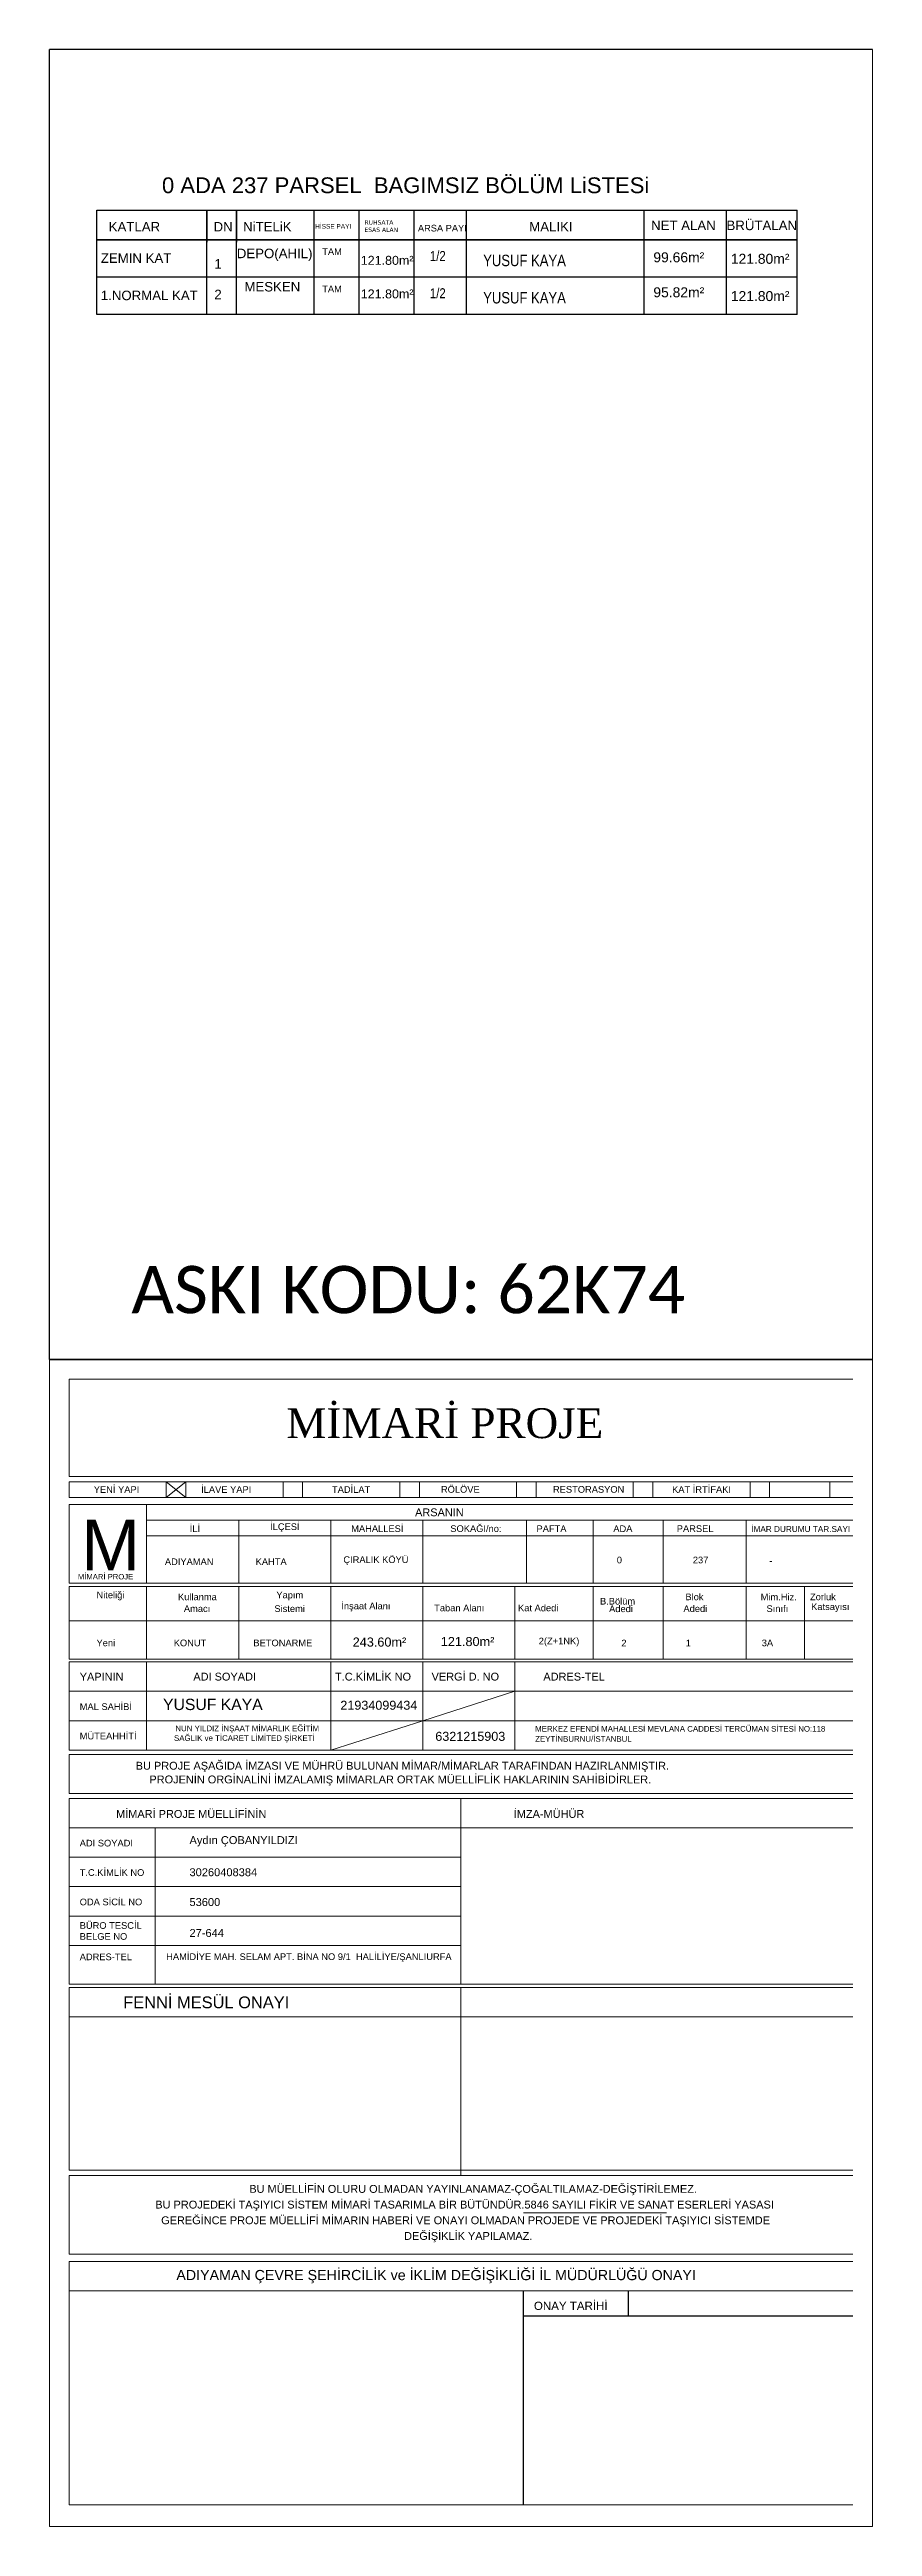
# Model space of a CAD drawing. Header units: centimetres. Extents: x -373760 to 14750, y -122502 to 29584.
# Drawn here: x -373760 to -363782, y -86589 to -56589 of the extents above; entities that cross this region are included whole.
import ezdxf

# ---------------------------------------------------------------- set-up
doc = ezdxf.new("R2010")
doc.units = ezdxf.units.CM
for name, color, linetype, lineweight in [('030', 30, 'Continuous', 30), ('BAKON', 160, 'Continuous', 40), ('BEYAN_CERCEVE', 6, 'Continuous', 0), ('ÖLÇÜ', 3, 'Continuous', 25)]:
    doc.layers.add(name, color=color, linetype=linetype, lineweight=lineweight)
for name, color, linetype in [('Standart', 7, 'Continuous'), ('tef', 43, 'Continuous'), ('ÇERÇEVE', 161, 'Continuous'), ('ÖLÇÜ YAZI (0.2)', 3, 'Continuous')]:
    doc.layers.add(name, color=color, linetype=linetype)
doc.styles.add('2', font='ARIALN.TTF', dxfattribs={"height": 20})
doc.styles.add('ARIAL', font='arial.ttf')
doc.styles.add('arial_1_18', font='arial.ttf', dxfattribs={"height": 0.2})
doc.styles.get("Standard").update_dxf_attribs({"font": 'arial.ttf'})

msp = doc.modelspace()

# ---------------------------------------------------------------- texts
at = {"color": 7, "lineweight": 0}
msp.add_text('ADIYAMAN ÇEVRE ŞEHİRCİLİK ve İKLİM DEĞİŞİKLİĞİ İL MÜDÜRLÜĞÜ ONAYI', height=123.5, dxfattribs=at).set_placement((-372221.58, -83605.54))
at = {"color": 7, "lineweight": 0, "attachment_point": 7}
for s, insert, char_height in [('\\fArial|b0|i0|c1254|p18;YENİ YAPI', (-373222.8, -74069.91), 80.75), ('\\fArial|b0|i0|c1254|p18;İLAVE YAPI', (-371921.3, -74069.91), 80.75), ('\\fArial|b0|i0|c1254|p18;TADİLAT', (-370334.8, -74069.91), 80.75), ('\\fArial|b0|i0|c1254|p18;RÖLÖVE', (-369014.3, -74069.91), 80.75), ('\\fArial|b0|i0|c1254|p18;RESTORASYON', (-367655.8, -74069.91), 80.75), ('\\fArial|b0|i0|c1254|p18;KAT İRTİFAKI', (-366211.8, -74069.91), 80.75), ('\\fArial|b0|i0|c1254|p18;M', (-373376.22, -75010.41), 615.6), ('\\fArial|b0|i0|c1254|p18;ARSANIN', (-369327.8, -74354.91), 95), ('\\fArial|b0|i0|c1254|p18;İLİ', (-372059.05, -74544.91), 80.75), ('\\fArial|b0|i0|c1254|p18;İLÇESİ', (-371085.3, -74544.91), 80.75), ('\\fArial|b0|i0|c1254|p18;MAHALLESİ', (-370102.05, -74544.91), 80.75), ('{\\fArial|b0|i0|c0|p18;SOKAĞI\\fArial|b0|i0|c162|p18;/no:}', (-368900.3, -74544.91), 80.75), ('\\fArial|b0|i0|c1254|p18;PAFTA', (-367855.3, -74544.91), 80.75), ('\\fArial|b0|i0|c1254|p18;ADA', (-366924.3, -74544.91), 80.75), ('\\fArial|b0|i0|c1254|p18;PARSEL', (-366154.8, -74544.91), 80.75), ('\\fArial|b0|i0|c1254|p18;İMAR DURUMU TAR.SAYI', (-365252.3, -74544.91), 71.25), ('{\\fArial|b0|i0|c162|p18;ADIYAMAN}', (-372360.74, -74944.41), 80.75), ('{\\fArial|b0|i0|c162|p18;KAHTA}', (-371260.28, -74944.41), 80.75), ('{\\fArial|b0|i0|c162|p18;ÇIRALIK KÖYÜ}', (-370197.08, -74944.41), 80.75), ('{\\fArial|b0|i0|c162|p18;0}', (-366881.93, -74924.6), 80.75), ('{\\fArial|b0|i0|c162|p18;237}', (-365960.42, -74924.6), 80.75), ('{\\fArial|b0|i0|c162|p18;MİMARİ PROJE}', (-373415.39, -75119.44), 66.5), ('\\fArial|b0|i0|c1254|p18;Niteliği', (-373189.55, -75371.41), 80.75), ('\\fArial|b0|i0|c1254|p18;Kullanma', (-372201.55, -75371.41), 80.75), ('\\fArial|b0|i0|c1254|p18;Yapım ', (-371009.3, -75371.41), 80.75), ('\\fArial|b0|i0|c1254|p18;Blok', (-366050.3, -75371.41), 80.75), ('\\fArial|b0|i0|c1254|p18;Mim.Hiz.', (-365138.3, -75371.41), 80.75), ('\\fArial|b0|i0|c1254|p18;Zorluk', (-364539.8, -75371.41), 80.75), ('\\fArial|b0|i0|c1254|p18;Amacı', (-372130.3, -75513.91), 80.75), ('\\fArial|b0|i0|c1254|p18;Sistemi', (-371033.05, -75513.91), 80.75), ('\\fArial|b0|i0|c1254|p18;İnşaat Alanı', (-370221.68, -75505.43), 80.75), ('\\fArial|b0|i0|c1254|p18;Taban Alanı', (-369095.93, -75505.43), 80.75), ('\\fArial|b0|i0|c1254|p18;Kat Adedi', (-368079.43, -75505.43), 80.75), ('\\fArial|b0|i0|c1254|p18;B.Bölüm', (-367085.91, -75423.97), 80.75), ('\\fArial|b0|i0|c1254|p18;Adedi', (-366975.12, -75515.77), 80.75), ('\\fArial|b0|i0|c1254|p18;Adedi', (-366074.05, -75513.91), 80.75), ('\\fArial|b0|i0|c1254|p18;Sınıfı', (-365067.05, -75513.91), 80.75), ('\\fArial|b0|i0|c1254|p18;Katsayısı', (-364525.55, -75513.91), 80.75), ('{\\fArial|b0|i0|c162|p18;Yeni}', (-373189.55, -75929.08), 80.75), ('{\\fArial|b0|i0|c162|p18;KONUT}', (-372253.3, -75929.08), 80.75), ('{\\fArial|b0|i0|c162|p18;BETONARME }', (-371287.99, -75929.08), 80.75), ('{\\fArial|b0|i0|c162|p18;3A}', (-365124.68, -75929.08), 80.75), ('\\fArial|b0|i0|c1254|p18;YAPININ', (-373393.22, -76344.58), 95), ('\\fArial|b0|i0|c1254|p18;ADI SOYADI', (-372015.72, -76344.58), 95), ('\\fArial|b0|i0|c1254|p18;T.C.KİMLİK NO', (-370297.74, -76344.58), 95), ('\\fArial|b0|i0|c1254|p18;VERGİ D. NO', (-369127.36, -76344.58), 95), ('\\fArial|b0|i0|c1254|p18;ADRES-TEL', (-367772.39, -76344.58), 95), ('\\fArial|b0|i0|c1254|p18;MAL SAHİBİ', (-373393.22, -76700.83), 80.75), ('{\\fArial|b0|i0|c162|p18;MÜTEAHHİTİ}', (-373393.22, -77057.08), 80.75), ('\\fArial|b0|i0|c1254|p18;BU PROJE AŞAĞIDA İMZASI VE MÜHRÜ BULUNAN MİMAR/MİMARLAR TARAFINDAN HAZIRLANMIŞTIR.', (-372714.55, -77451.91), 95), ('\\fArial|b0|i0|c1254|p18;PROJENİN ORGİNALİNİ İMZALAMIŞ MİMARLAR ORTAK MÜELLİFLİK HAKLARININ SAHİBİDİRLER.', (-372548.3, -77618.16), 95), ('\\fArial|b0|i0|c1254|p18;MİMARİ PROJE MÜELLİFİNİN', (-372952.05, -78007.66), 95), ('\\fArial|b0|i0|c1254|p18;İMZA-MÜHÜR', (-368130.8, -78007.66), 95), ('\\fArial|b0|i0|c1254|p18;ADI SOYADI', (-373393.22, -78353.83), 80.75), ('\\fArial|b0|i0|c1254|p18;T.C.KİMLİK NO', (-373393.22, -78710.08), 80.75), ('\\fArial|b0|i0|c1254|p18;ODA SİCİL NO', (-373393.22, -79066.33), 80.75), ('\\fArial|b0|i0|c1254|p18;BÜRO TESCİL', (-373393.22, -79351.33), 80.75), ('\\fArial|b0|i0|c1254|p18;BELGE NO', (-373393.22, -79484.33), 80.75), ('\\fArial|b0|i0|c1254|p18;ADRES-TEL', (-373393.22, -79731.33), 80.75), ('{\\fArial|b0|i0|c162|p18;FENNİ MESÜL ONAYI}', (-372865.68, -80314.08), 142.5), ('\\fArial|b0|i0|c1254|p18;BU MÜELLİFİN OLURU OLMADAN YAYINLANAMAZ-ÇOĞALTILAMAZ-DEĞİŞTİRİLEMEZ.', (-371337.05, -82577.16), 95), ('\\fArial|b0|i0|c1254|p18;BU PROJEDEKİ TAŞIYICI SİSTEM MİMARİ TASARIMLA BİR BÜTÜNDÜR.5846 SAYILI FİKİR VE SANAT ESERLERİ YASASI', (-372477.05, -82767.16), 95), ('\\fArial|b0|i0|c1254|p18;GEREĞİNCE PROJE MÜELLİFİ MİMARIN HABERİ VE ONAYI OLMADAN PROJEDE VE PROJEDEKİ TAŞIYICI SİSTEMDE ', (-372405.8, -82957.16), 95), ('\\fArial|b0|i0|c1254|p18;DEĞİŞİKLİK YAPILAMAZ.', (-369460.8, -83147.16), 95)]:
    msp.add_mtext(s, dxfattribs=dict(at, insert=insert, char_height=char_height))
at = {"color": 7, "lineweight": 0, "char_height": 80.75, "attachment_point": 7}
for s, insert, width in [('{\\fArial|b0|i0|c162|p18;-}', (-365032.92, -74932.74), 185.6108), ('{\\fArial|b0|i0|c162|p18;2(Z+1NK)}', (-367828.39, -75929.08), 53.4845), ('{\\fArial|b0|i0|c162|p18;2}', (-366826.77, -75929.08), 53.4845), ('{\\fArial|b0|i0|c162|p18;1}', (-366046.31, -75929.08), 53.4845)]:
    msp.add_mtext(s, dxfattribs=dict(at, insert=insert, width=width))
at = {"color": 7, "lineweight": 9, "insert": (-372344.82, -79753.2), "char_height": 80.75, "attachment_point": 7}
msp.add_mtext('{\\fArial|b0|i0|c162|p18;HAMİDİYE MAH. SELAM APT. BİNA NO 9/1  HALİLİYE/ŞANLIURFA}', dxfattribs=at)
at = {"layer": '030'}
for s, height, style, p in [('121.80m² ', 108.415, 'ARIAL', (-369986.24, -59196.24)), ('1/2', 120.461, '2', (-369148, -59149.26, 388006.24)), ('YUSUF KAYA', 138.204, '2', (-368501.94, -59212.68, 271604.37)), ('99.66m²', 120.461, 'ARIAL', (-366439.02, -59165.53)), ('121.80m² ', 120.461, 'ARIAL', (-365499.92, -59183.54)), ('121.80m² ', 108.415, 'ARIAL', (-369986.24, -59602.6)), ('1/2', 120.461, '2', (-369148, -59600.76, 388006.24)), ('YUSUF KAYA', 138.204, '2', (-368501.94, -59664.19, 271604.37)), ('95.82m²', 120.461, 'ARIAL', (-366439.02, -59589.27)), ('121.80m² ', 120.461, 'ARIAL', (-365499.92, -59635.04))]:
    msp.add_text(s, height=height, dxfattribs=dict(at, style=style)).set_placement(p)
at = {"layer": 'BAKON', "color": 1, "lineweight": 0, "attachment_point": 1}
for s, insert, char_height, width in [('{\\fCalibri|b0|i0|c162|p34;\\H0.79167x;\\C0; ASKI KODU: \\C256;62K74}', (-372968.73, -71321.59, 196633.93), 723.929, 47389.702), ('{\\fDutch801 XBd BT|b0|i0|c162|p18;MİMARİ PROJE}', (-370888.78, -73045.21), 361.9645, 23694.851)]:
    msp.add_mtext(s, dxfattribs=dict(at, insert=insert, char_height=char_height, width=width))
at = {"layer": 'BAKON', "color": 7, "lineweight": 0, "char_height": 96, "attachment_point": 7}
for s, insert in [('{\\fArial|b0|i0|c162|p18;Aydın ÇOBANYILDIZI}', (-372062.35, -78353.58)), ('{\\fArial|b0|i0|c162|p18;30260408384}', (-372062.35, -78714.47)), ('{\\fArial|b0|i0|c162|p18;27-644}', (-372062.35, -79450.13))]:
    msp.add_mtext(s, dxfattribs=dict(at, insert=insert))
at = {"layer": 'BAKON', "color": 7, "lineweight": 0, "insert": (-372062.35, -79075.36), "char_height": 96, "width": 11.006, "attachment_point": 7}
msp.add_mtext('{\\fArial|b0|i0|c162|p18;53600}', dxfattribs=at)
at = {"layer": 'Standart', "color": 0, "linetype": 'Continuous', "lineweight": -3, "style": 'arial_1_18'}
for s, height, p in [('YUSUF KAYA', 136.508, (-372382.73, -76700.64)), ('21934099434', 109.2066, (-370233.48, -76696.96)), ('SAĞLIK ve TİCARET LİMİTED ŞİRKETİ', 68.2541, (-372250.1, -77073.71)), ('NUN YILDIZ İNŞAAT MİMARLIK EĞİTİM', 68.2541, (-372233.36, -76956.68)), ('6321215903', 109.207, (-369082.5, -77073.66)), ('ZEYTİNBURNU/İSTANBUL', 68.2541, (-367871.83, -77084.53)), ('MERKEZ EFENDİ MAHALLESİ MEVLANA CADDESİ TERCÜMAN SİTESİ NO:118', 68.2541, (-367871.83, -76962))]:
    msp.add_text(s, height=height, dxfattribs=at).set_placement(p)
at = {"layer": 'tef', "color": 0, "style": 'ARIAL'}
for s, height, p in [('0 ADA 237 PARSEL  BAGIMSIZ BÖLÜM LiSTESi', 191.2216, (-372395.88, -58328.45)), ('KATLAR', 114.733, (-373041.36, -58792.32)), ('DN', 114.733, (-371770.51, -58792.32)), ('NiTELiK', 114.733, (-371412.38, -58792.32)), ('HİSSE PAYI', 56.219, (-370537.98, -58758.67)), ('ARSA PAYI', 80.313, (-369293.04, -58792.32)), ('MALIKI', 114.733, (-367943.65, -58792.32)), ('NET ALAN ', 114.733, (-366466.4, -58776.16)), ('BRÜTALAN ', 114.733, (-365551.99, -58776.16)), ('ZEMIN KAT', 114.733, (-373137.25, -59172.76)), ('DEPO(AHIL)', 114.733, (-371488.56, -59115.95)), ('TAM', 80.313, (-370452.69, -59076.66)), ('1', 114.73, (-371760.67, -59241.71)), ('1.NORMAL KAT', 114.733, (-373137.25, -59624.26)), ('2', 114.73, (-371760.67, -59612.78)), ('MESKEN ', 114.733, (-371396.26, -59519.02)), ('TAM', 80.313, (-370452.69, -59528.16)), ('ONAY TARİHİ', 100.0371, (-367886.75, -83966.69))]:
    msp.add_text(s, height=height, dxfattribs=at).set_placement(p)
at = {"layer": 'tef', "color": 0, "insert": (-369942.25, -58655.97), "char_height": 53.5012, "width": 455.4581, "attachment_point": 1}
msp.add_mtext('{\\fVerdana|b0|i0|c162|p34;RUHSATA ESAS ALAN }', dxfattribs=at)
at = {"layer": 'ÖLÇÜ YAZI (0.2)', "color": 0, "style": 'ARIAL'}
for s, p in [('243.60m² ', (-370083.63, -75932.13)), ('121.80m² ', (-369015.72, -75925.79))]:
    msp.add_text(s, height=109.985, dxfattribs=at).set_placement(p)

# ---------------------------------------------------------------- linework, layer by layer
at = {"color": 7, "linetype": 'Continuous', "lineweight": 0}
for p, q in [((-373759.55, -86588.86), (-373759.55, -72454.91)), ((-373759.55, -72454.91), (-363782.05, -72454.91)), ((-373522.05, -72692.41), (-364022.05, -72692.41)), ((-373522.05, -72692.41), (-373522.05, -73870.41)), ((-373522.05, -73870.41), (-364022.05, -73870.41)), ((-373522.05, -73936.91), (-364022.05, -73936.91)), ((-373522.05, -74126.91), (-373522.05, -73936.91)), ((-372344.05, -74126.91), (-372344.05, -73936.91)), ((-372106.55, -74126.91), (-372106.55, -73936.91)), ((-370928.55, -74126.91), (-370928.55, -73936.91)), ((-370691.05, -74126.91), (-370691.05, -73936.91)), ((-369513.05, -74126.91), (-369513.05, -73936.91)), ((-369275.55, -74126.91), (-369275.55, -73936.91)), ((-368097.55, -74126.91), (-368097.55, -73936.91)), ((-367860.05, -74126.91), (-367860.05, -73936.91)), ((-366682.05, -74126.91), (-366682.05, -73936.91)), ((-366444.55, -74126.91), (-366444.55, -73936.91)), ((-365266.55, -74126.91), (-365266.55, -73936.91)), ((-365029.05, -74126.91), (-365029.05, -73936.91)), ((-364297.55, -74126.91), (-364297.55, -73936.91)), ((-373522.05, -74126.91), (-364022.05, -74126.91)), ((-373522.05, -74212.41), (-364022.05, -74212.41)), ((-373522.05, -74212.41), (-373522.05, -75162.41)), ((-372581.55, -74212.41), (-372581.55, -75162.41)), ((-372581.55, -74402.41), (-364022.05, -74402.41)), ((-372581.55, -74592.41), (-364022.05, -74592.41)), ((-371465.3, -74402.41), (-371465.3, -75162.41)), ((-370349.05, -74402.41), (-370349.05, -75162.41)), ((-369232.8, -74402.41), (-369232.8, -75162.41)), ((-367974.98, -74402.41), (-367974.98, -75162.41)), ((-367170.36, -74402.41), (-367170.36, -75162.41)), ((-366321.05, -74402.41), (-366321.05, -75162.41)), ((-365314.05, -74402.41), (-365314.05, -75162.41)), ((-373522.05, -75162.41), (-364022.05, -75162.41)), ((-373522.05, -75205.16), (-364022.05, -75205.16)), ((-373522.05, -76083.91), (-373522.05, -75205.16)), ((-372581.55, -76083.91), (-372581.55, -75205.16)), ((-371465.3, -76083.91), (-371465.3, -75205.16)), ((-370349.05, -76083.91), (-370349.05, -75205.16)), ((-369232.8, -76083.91), (-369232.8, -75205.16)), ((-368116.55, -76083.91), (-368116.55, -75205.16)), ((-367170.36, -76083.91), (-367170.36, -75205.16)), ((-366321.05, -76083.91), (-366321.05, -75205.16)), ((-365314.05, -76083.91), (-365314.05, -75205.16)), ((-364606.3, -76083.91), (-364606.3, -75205.16)), ((-373522.05, -75620.78), (-364022.05, -75620.78)), ((-373522.05, -76083.91), (-364022.05, -76083.91)), ((-373522.05, -76117.16), (-373522.05, -77185.91)), ((-373522.05, -76117.16), (-364022.05, -76117.16)), ((-373522.05, -76117.16), (-364022.05, -76117.16)), ((-372581.55, -76117.16), (-372581.55, -77185.91)), ((-370349.05, -77185.91), (-370349.05, -76117.16)), ((-369232.8, -77185.91), (-369232.8, -76117.16)), ((-368116.55, -77185.91), (-368116.55, -76117.16)), ((-373522.05, -76473.41), (-364022.05, -76473.41)), ((-373522.05, -76829.66), (-370349.05, -76829.66)), ((-370349.05, -76829.66), (-364022.05, -76829.66)), ((-373522.05, -77185.91), (-364022.05, -77185.91)), ((-373522.05, -77238.16), (-364022.05, -77238.16)), ((-373522.05, -77238.16), (-373522.05, -77713.16)), ((-373522.05, -77713.16), (-364022.05, -77713.16)), ((-373522.05, -77770.16), (-364022.05, -77770.16)), ((-373522.05, -77770.16), (-373522.05, -80021.66)), ((-368772.05, -77770.16), (-368772.05, -80021.66)), ((-373522.05, -78126.41), (-364022.05, -78126.41)), ((-372477.05, -78126.41), (-372477.05, -80021.66)), ((-373522.05, -78482.66), (-368772.05, -78482.66)), ((-373522.05, -78838.91), (-368772.05, -78838.91)), ((-373522.05, -79195.16), (-368772.05, -79195.16)), ((-373522.05, -79551.41), (-368772.05, -79551.41)), ((-373522.05, -80021.66), (-364022.05, -80021.66)), ((-373522.05, -80059.66), (-373522.05, -82273.16)), ((-373522.05, -80059.66), (-364022.05, -80059.66)), ((-368772.05, -80059.66), (-368772.05, -82339.66)), ((-373522.05, -80415.91), (-364022.05, -80415.91)), ((-373522.05, -82273.16), (-364022.05, -82273.16)), ((-373522.05, -82339.66), (-364022.05, -82339.66)), ((-373522.05, -82339.66), (-373522.05, -83289.66)), ((-368012.05, -82790.91), (-366278.3, -82790.91)), ((-373522.05, -83289.66), (-364022.05, -83289.66)), ((-373522.05, -83379.91), (-364022.05, -83379.91)), ((-373522.05, -83379.91), (-373522.05, -86324.91)), ((-373522.05, -83736.16), (-364022.05, -83736.16)), ((-373522.05, -86324.91), (-364022.05, -86324.91)), ((-364022.05, -86324.91), (-373522.05, -86324.91)), ((-363782.05, -86588.86), (-373759.55, -86588.86))]:
    msp.add_line(p, q, dxfattribs=at)
at = {"color": 7, "lineweight": 0}
for p, q in [((-369232.8, -76829.66), (-368116.55, -76473.41)), ((-370349.05, -77185.91), (-369232.8, -76829.66))]:
    msp.add_line(p, q, dxfattribs=at)
at = {"layer": 'BEYAN_CERCEVE', "lineweight": 0}
msp.add_line((-363782.05, -56588.86), (-363782.05, -86588.86), dxfattribs=at)
at = {"layer": 'Standart', "color": 4, "linetype": 'Continuous', "lineweight": -3}
for points in [[(-363782.05, -72454.91), (-373759.55, -72454.91)], [(-373759.55, -72454.91), (-363782.05, -72454.91)]]:
    msp.add_lwpolyline(points, dxfattribs=at)
at = {"layer": 'tef', "color": 0}
for p, q in [((-373187.44, -58535.98), (-364693.59, -58535.98)), ((-373187.44, -59061.33), (-373187.44, -58535.98)), ((-373187.44, -59797.53), (-373187.44, -58535.98)), ((-371851.41, -59061.33), (-371851.41, -58535.98)), ((-371851.41, -59797.53), (-371851.41, -58535.98)), ((-371851.41, -58535.98), (-371851.41, -58922.29)), ((-371492.87, -59061.33), (-371492.87, -58535.98)), ((-371492.87, -59797.53), (-371492.87, -58535.98)), ((-371492.87, -58535.98), (-371492.87, -58922.29)), ((-370552.13, -59797.53), (-370552.13, -58535.98)), ((-370004.87, -59797.53), (-370004.87, -58535.98)), ((-369337.64, -59797.53), (-369337.64, -58535.98)), ((-368703.93, -59797.53), (-368703.93, -58535.98)), ((-373187.44, -58894.52), (-364693.59, -58894.52)), ((-364693.59, -58894.52), (-373187.44, -58894.52)), ((-373187.44, -59797.53), (-373187.44, -59054.55)), ((-373187.44, -59061.33), (-373187.44, -59056.87)), ((-371851.41, -59797.53), (-371851.41, -59054.55)), ((-371851.41, -59061.33), (-371851.41, -59056.87)), ((-364693.59, -59346.03), (-373187.44, -59346.03)), ((-373187.44, -59695.38), (-373187.44, -59690.92)), ((-364693.59, -59797.53), (-373187.44, -59797.53)), ((-364693.59, -59797.53), (-373187.44, -59797.53)), ((-364693.59, -59797.53), (-371851.41, -59797.53)), ((-368018.88, -83736.16), (-368018.88, -86324.91)), ((-366741.39, -84027.78), (-366741.39, -83736.18)), ((-368018.88, -84036.67), (-364022.05, -84036.67))]:
    msp.add_line(p, q, dxfattribs=at)
for points in [[(-366550.89, -59797.53), (-366550.89, -58535.98)], [(-365551.19, -59797.53), (-365551.19, -58535.98)], [(-364693.59, -59797.53), (-364693.59, -58535.98)]]:
    msp.add_lwpolyline(points, dxfattribs=at)
at = {"layer": 'ÇERÇEVE'}
msp.add_line((-373759.55, -72454.91), (-373759.55, -56588.86), dxfattribs=at)
at = {"layer": 'ÖLÇÜ'}
msp.add_line((-363782.05, -56588.86), (-373759.55, -56588.86), dxfattribs=at)
at = {"layer": 'ÖLÇÜ', "color": 7, "lineweight": 0}
for p, q in [((-372344.05, -74126.91), (-372106.55, -73936.91)), ((-372344.05, -73936.91), (-372106.55, -74126.91))]:
    msp.add_line(p, q, dxfattribs=at)

msp.set_redraw_order([(e.dxf.handle, doc.entitydb.next_handle()) for e in msp.query("TEXT MTEXT ATTDEF DIMENSION ARC_DIMENSION")])  # texts and dimensions are drawn at this point

doc.saveas('drawing.dxf')
